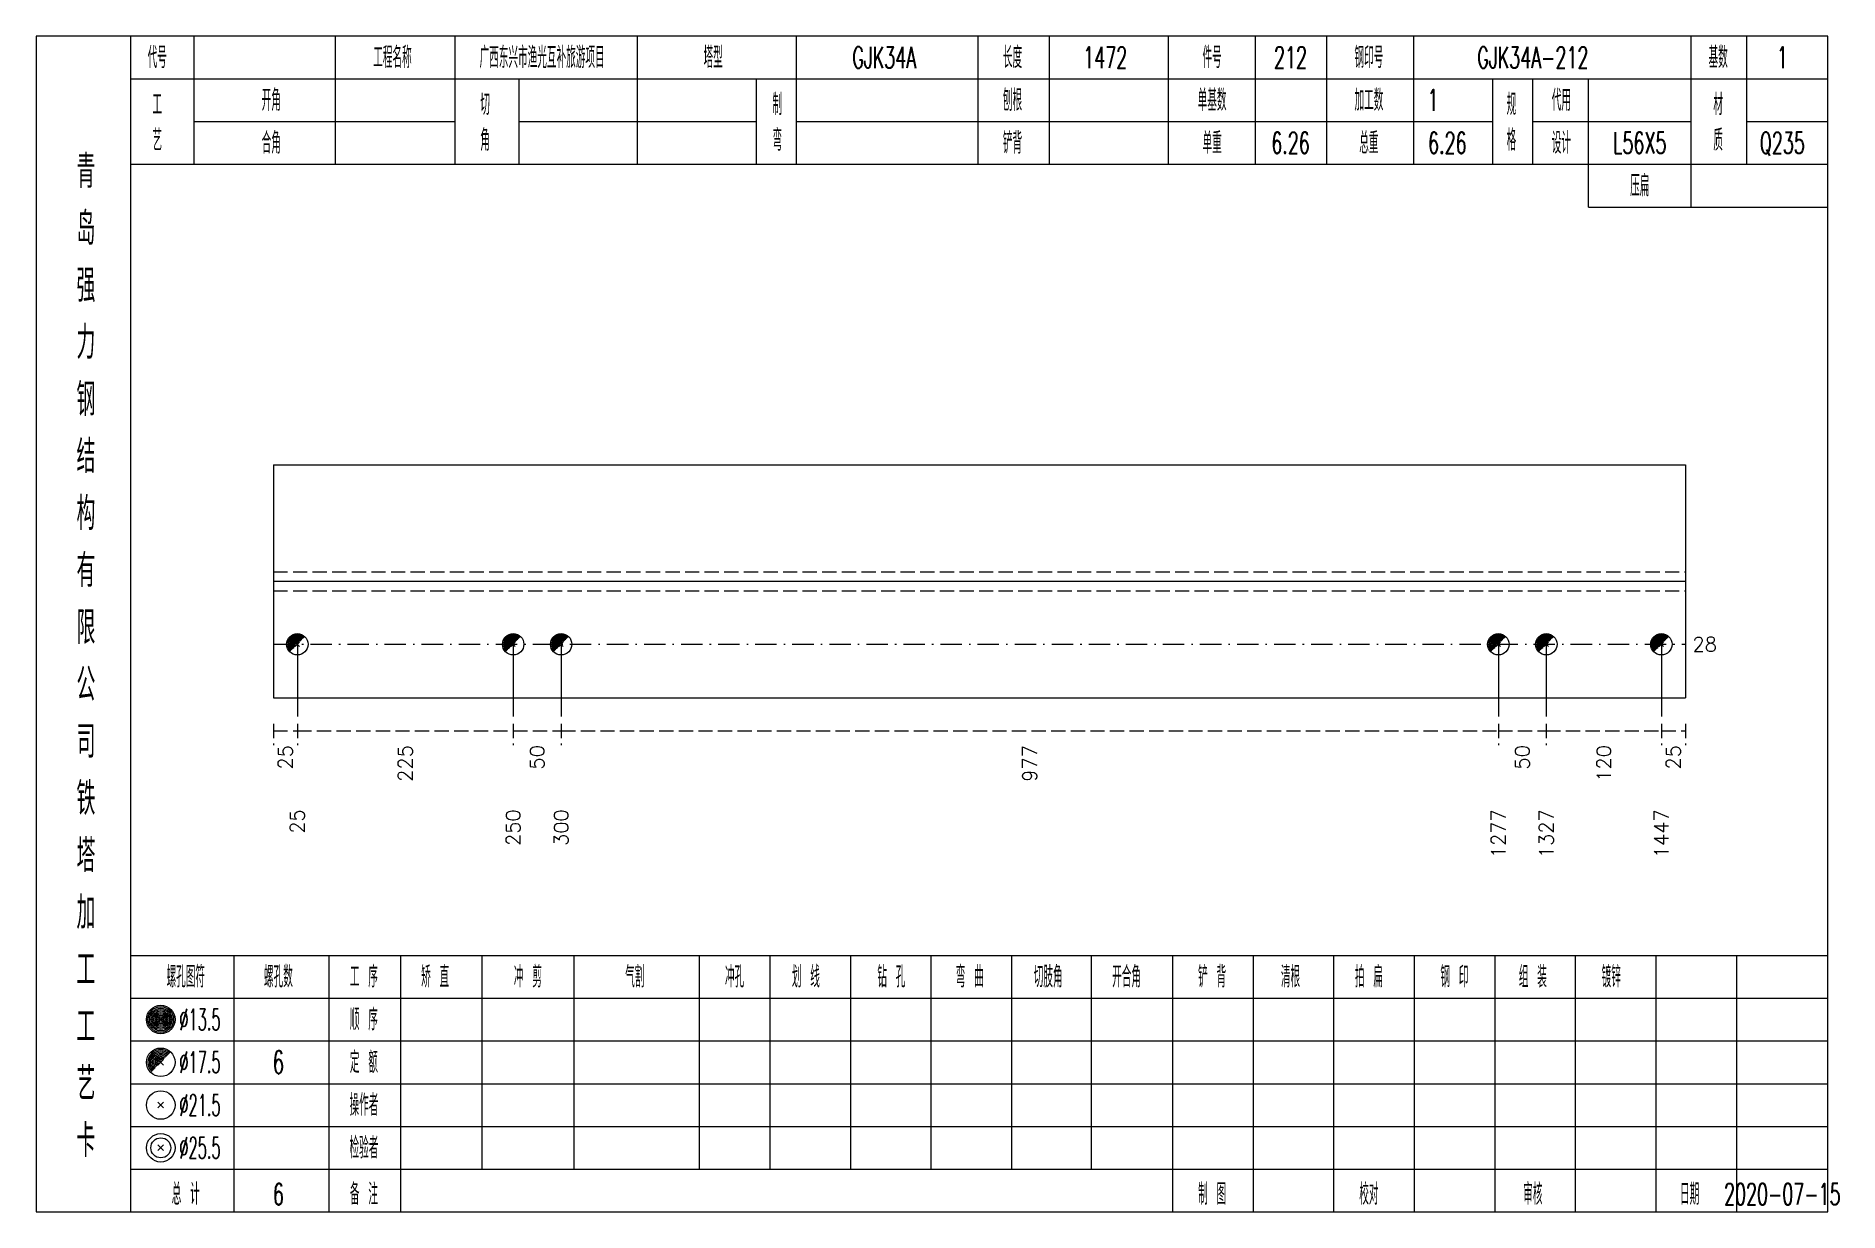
# Model space of a CAD drawing. Extents: x 0 to 2606, y -377 to 6479.
# Drawn here: x 784.2 to 1037.1, y 6125 to 6290 of the extents above; entities that cross this region are included whole.
import ezdxf
from ezdxf.enums import TextEntityAlignment as Align

# ---------------------------------------------------------------- set-up
doc = ezdxf.new("R2010")
doc.units = 0
doc.header["$MEASUREMENT"] = 0
doc.linetypes.add('一点画线', pattern=[5.2, 3, -1, 0.2, -1])
doc.linetypes.add('虚线', pattern=[2.75, 2, -0.75])
doc.layers.get('0').update_dxf_attribs({"linetype": 'CONTINUOUS', "lineweight": 25})
doc.layers.add('1', color=7, linetype='CONTINUOUS', lineweight=25)
doc.layers.add('4', color=7, linetype='CONTINUOUS', lineweight=25)
doc.styles.get("Standard").update_dxf_attribs({"font": 'simplex.shx', "width": 0.7, "height": 3, "bigfont": 'gbhzfs.shx'})

msp = doc.modelspace()

# ---------------------------------------------------------------- texts
at = {"color": 7, "linetype": 'Continuous', "lineweight": 13}
msp.add_text('28', height=2, dxfattribs=at).set_placement((1016.6, 6204.66), align=Align.MIDDLE_LEFT)
at = {"color": 8, "linetype": 'Continuous', "lineweight": 9}
for s, p in [('25', (819.18, 6190.5)), ('225', (836, 6190.5)), ('50', (854.51, 6190.5)), ('977', (923.62, 6190.5)), ('50', (992.72, 6190.5)), ('120', (1004.16, 6190.5)), ('25', (1013.92, 6190.5))]:
    msp.add_text(s, height=2, rotation=90, dxfattribs=at).set_placement(p, align=Align.MIDDLE_RIGHT)
at = {"layer": '1', "color": 7, "linetype": 'Continuous', "lineweight": 13}
for s, p in [('25', (820.86, 6181.5)), ('250', (851.14, 6181.5)), ('300', (857.87, 6181.5)), ('1277', (989.36, 6181.5)), ('1327', (996.09, 6181.5)), ('1447', (1012.24, 6181.5))]:
    msp.add_text(s, height=2, rotation=90, dxfattribs=at).set_placement(p, align=Align.MIDDLE_RIGHT)
at = {"layer": '4', "color": 1, "linetype": 'Continuous', "lineweight": 13}
for s, height, width, p in [('代号', 3, 0.6, (801.2, 6287)), ('工程名称', 3, 0.6, (834.2, 6287)), ('广西东兴市渔光互补旅游项目', 3, 0.6, (855.2, 6287)), ('塔型', 3, 0.6, (879.2, 6287)), ('GJK34A', 3, 0.6, (903.2, 6287)), ('长度', 3, 0.6, (921.2, 6287)), ('1472', 3, 0.6, (934.2, 6287)), ('件号', 3, 0.6, (949.2, 6287)), ('212', 3, 0.6, (960.2, 6287)), ('钢印号', 3, 0.6, (971.2, 6287)), ('GJK34A-212', 3, 0.6, (994.2, 6287)), ('基数', 3, 0.6, (1020.2, 6287)), ('1', 3, 0.6, (1029.2, 6287)), ('工', 3, 0.6, (801.2, 6280.4)), ('开角', 3, 0.6, (817.2, 6281)), ('切', 3, 0.6, (847.2, 6280.4)), ('制', 3, 0.6, (888.2, 6280.4)), ('刨根', 3, 0.6, (921.2, 6281)), ('单基数', 3, 0.6, (949.2, 6281)), ('加工数', 3, 0.6, (971.2, 6281)), ('1', 3, 0.6, (980.2, 6281)), ('规', 3, 0.6, (991.2, 6280.4)), ('代用', 3, 0.6, (998.2, 6281)), ('材', 3, 0.6, (1020.2, 6280.4)), ('艺', 3, 0.6, (801.2, 6275.4)), ('合角', 3, 0.6, (817.2, 6275)), ('角', 3, 0.6, (847.2, 6275.4)), ('弯', 3, 0.6, (888.2, 6275.4)), ('铲背', 3, 0.6, (921.2, 6275)), ('单重', 3, 0.6, (949.2, 6275)), ('6.26', 3, 0.6, (960.2, 6275)), ('总重', 3, 0.6, (971.2, 6275)), ('6.26', 3, 0.6, (982.2, 6275)), ('格', 3, 0.6, (991.2, 6275.4)), ('设计', 3, 0.6, (998.2, 6275)), ('L56X5', 3, 0.6, (1009.2, 6275)), ('质', 3, 0.6, (1020.2, 6275.4)), ('Q235', 3, 0.6, (1029.2, 6275)), ('青', 4.6, 0.8, (791.2, 6271)), ('压扁', 3, 0.6, (1009.2, 6269)), ('岛', 4.6, 0.8, (791.2, 6263)), ('强', 4.6, 0.8, (791.2, 6255)), ('力', 4.6, 0.8, (791.2, 6247)), ('钢', 4.6, 0.8, (791.2, 6239)), ('结', 4.6, 0.8, (791.2, 6231)), ('构', 4.6, 0.8, (791.2, 6223)), ('有', 4.6, 0.8, (791.2, 6215)), ('限', 4.6, 0.8, (791.2, 6207)), ('公', 4.6, 0.8, (791.2, 6199)), ('司', 4.6, 0.8, (791.2, 6191)), ('铁', 4.6, 0.8, (791.2, 6183)), ('塔', 4.6, 0.8, (791.2, 6175)), ('加', 4.6, 0.8, (791.2, 6167)), ('工', 4.6, 0.8, (791.2, 6159)), ('螺孔图符', 3, 0.6, (805.2, 6158)), ('螺孔数', 3, 0.6, (818.2, 6158)), ('工 序', 3, 0.6, (830.2, 6158)), ('矫 直', 3, 0.6, (840.2, 6158)), ('冲 剪', 3, 0.6, (853.2, 6158)), ('气割', 3, 0.6, (868.2, 6158)), ('冲孔', 3, 0.6, (882.2, 6158)), ('划 线', 3, 0.6, (892.2, 6158)), ('钻 孔', 3, 0.6, (904.2, 6158)), ('弯 曲', 3, 0.6, (915.2, 6158)), ('切肢角', 3, 0.6, (926.2, 6158)), ('开合角', 3, 0.6, (937.2, 6158)), ('铲 背', 3, 0.6, (949.2, 6158)), ('清根', 3, 0.6, (960.2, 6158)), ('拍 扁', 3, 0.6, (971.2, 6158)), ('钢 印', 3, 0.6, (983.2, 6158)), ('组 装', 3, 0.6, (994.2, 6158)), ('镀锌', 3, 0.6, (1005.2, 6158)), ('工', 4.6, 0.8, (791.2, 6151)), ('%%C13.5', 3, 0.5, (807.2, 6152)), ('顺 序', 3, 0.6, (830.2, 6152)), ('%%C17.5', 3, 0.5, (807.2, 6146)), ('6', 3.2, 0.6, (818.2, 6146)), ('定 额', 3, 0.6, (830.2, 6146)), ('艺', 4.6, 0.8, (791.2, 6143)), ('操作者', 3, 0.6, (830.2, 6140)), ('%%C21.5', 3, 0.5, (807.2, 6140)), ('卡', 4.6, 0.8, (791.2, 6135)), ('%%C25.5', 3, 0.5, (807.2, 6134)), ('检验者', 3, 0.6, (830.2, 6134)), ('总 计', 3, 0.6, (805.2, 6127.5)), ('6', 3, 0.6, (818.2, 6127.5)), ('备 注', 3, 0.6, (830.2, 6127.5)), ('制 图', 3, 0.6, (949.2, 6127.5)), ('校对', 3, 0.6, (971.2, 6127.5)), ('审核', 3, 0.6, (994.2, 6127.5)), ('日期', 3, 0.6, (1016.2, 6127.5)), ('2020-07-15', 3, 0.6, (1029.2, 6127.5))]:
    msp.add_text(s, height=height, dxfattribs=dict(at, width=width)).set_placement(p, align=Align.MIDDLE_CENTER)

# ---------------------------------------------------------------- linework, layer by layer
at = {"color": 7, "linetype": 'Continuous', "lineweight": 18}
for p, q in [((817.5, 6229.84), (817.5, 6197.16)), ((817.5, 6229.84), (1015.6, 6229.84)), ((1015.6, 6229.84), (1015.6, 6197.16)), ((817.5, 6213.5), (1015.6, 6213.5))]:
    msp.add_line(p, q, dxfattribs=at)
at = {"color": 1, "linetype": '虚线', "lineweight": 18}
for p, q in [((817.5, 6214.84), (1015.6, 6214.84)), ((817.5, 6212.16), (1015.6, 6212.16))]:
    msp.add_line(p, q, dxfattribs=at)
at = {"color": 3, "linetype": '一点画线', "lineweight": 13}
msp.add_line((817.5, 6204.66), (1015.6, 6204.66), dxfattribs=at)
at = {"color": 7, "linetype": 'Continuous', "lineweight": 13}
for p, q in [((820.86, 6204.66), (820.86, 6194.5)), ((851.14, 6204.66), (851.14, 6194.5)), ((857.87, 6204.66), (857.87, 6194.5)), ((989.36, 6204.66), (989.36, 6194.5)), ((996.09, 6204.66), (996.09, 6194.5)), ((1012.24, 6204.66), (1012.24, 6194.5))]:
    msp.add_line(p, q, dxfattribs=at)
at = {"color": 8, "linetype": '虚线', "lineweight": 9}
for p, q in [((817.5, 6193.5), (817.5, 6190.5)), ((817.5, 6192.5), (820.86, 6192.5)), ((820.86, 6193.5), (820.86, 6190.5)), ((820.86, 6193.5), (820.86, 6190.5)), ((820.86, 6192.5), (851.14, 6192.5)), ((851.14, 6193.5), (851.14, 6190.5)), ((851.14, 6193.5), (851.14, 6190.5)), ((851.14, 6192.5), (857.87, 6192.5)), ((857.87, 6193.5), (857.87, 6190.5)), ((857.87, 6193.5), (857.87, 6190.5)), ((857.87, 6192.5), (989.36, 6192.5)), ((989.36, 6193.5), (989.36, 6190.5)), ((989.36, 6193.5), (989.36, 6190.5)), ((989.36, 6192.5), (996.09, 6192.5)), ((996.09, 6193.5), (996.09, 6190.5)), ((996.09, 6193.5), (996.09, 6190.5)), ((996.09, 6192.5), (1012.24, 6192.5)), ((1012.24, 6193.5), (1012.24, 6190.5)), ((1012.24, 6193.5), (1012.24, 6190.5)), ((1012.24, 6192.5), (1015.6, 6192.5)), ((1015.6, 6193.5), (1015.6, 6190.5))]:
    msp.add_line(p, q, dxfattribs=at)
at = {"layer": '1', "color": 7, "linetype": 'Continuous', "lineweight": 0}
for p, q in [((820.56, 6204.36), (821.16, 6204.96)), ((820.56, 6204.96), (821.16, 6204.36)), ((850.84, 6204.36), (851.44, 6204.96)), ((850.84, 6204.96), (851.44, 6204.36)), ((857.57, 6204.36), (858.17, 6204.96)), ((857.57, 6204.96), (858.17, 6204.36)), ((989.06, 6204.36), (989.66, 6204.96)), ((989.06, 6204.96), (989.66, 6204.36)), ((995.79, 6204.36), (996.39, 6204.96)), ((995.79, 6204.96), (996.39, 6204.36)), ((1011.94, 6204.36), (1012.54, 6204.96)), ((1011.94, 6204.96), (1012.54, 6204.36))]:
    msp.add_line(p, q, dxfattribs=at)
at = {"layer": '1', "color": 7, "linetype": 'Continuous', "lineweight": 18}
msp.add_line((817.5, 6197.16), (1015.6, 6197.16), dxfattribs=at)
at = {"layer": '1', "color": 7, "linetype": 'Continuous', "lineweight": 13}
for centre in [(820.86, 6204.66), (851.14, 6204.66), (857.87, 6204.66), (989.36, 6204.66), (996.09, 6204.66), (1012.24, 6204.66)]:
    msp.add_circle(centre, 1.5, dxfattribs=at)
for centre, radius in [((820.86, 6204.66), 1.35), ((820.86, 6204.66), 1.2), ((820.86, 6204.66), 1.05), ((820.86, 6204.66), 0.9), ((820.86, 6204.66), 0.75), ((820.86, 6204.66), 0.6), ((820.86, 6204.66), 0.45), ((820.86, 6204.66), 0.3), ((820.86, 6204.66), 0.15), ((851.14, 6204.66), 1.35), ((851.14, 6204.66), 1.2), ((851.14, 6204.66), 1.05), ((851.14, 6204.66), 0.9), ((851.14, 6204.66), 0.75), ((851.14, 6204.66), 0.6), ((851.14, 6204.66), 0.45), ((851.14, 6204.66), 0.3), ((851.14, 6204.66), 0.15), ((857.87, 6204.66), 1.35), ((857.87, 6204.66), 1.2), ((857.87, 6204.66), 1.05), ((857.87, 6204.66), 0.9), ((857.87, 6204.66), 0.75), ((857.87, 6204.66), 0.6), ((857.87, 6204.66), 0.45), ((857.87, 6204.66), 0.3), ((857.87, 6204.66), 0.15), ((989.36, 6204.66), 1.35), ((989.36, 6204.66), 1.2), ((989.36, 6204.66), 1.05), ((989.36, 6204.66), 0.9), ((989.36, 6204.66), 0.75), ((989.36, 6204.66), 0.6), ((989.36, 6204.66), 0.45), ((989.36, 6204.66), 0.3), ((989.36, 6204.66), 0.15), ((996.09, 6204.66), 1.35), ((996.09, 6204.66), 1.2), ((996.09, 6204.66), 1.05), ((996.09, 6204.66), 0.9), ((996.09, 6204.66), 0.75), ((996.09, 6204.66), 0.6), ((996.09, 6204.66), 0.45), ((996.09, 6204.66), 0.3), ((996.09, 6204.66), 0.15), ((1012.24, 6204.66), 1.35), ((1012.24, 6204.66), 1.2), ((1012.24, 6204.66), 1.05), ((1012.24, 6204.66), 0.9), ((1012.24, 6204.66), 0.75), ((1012.24, 6204.66), 0.6), ((1012.24, 6204.66), 0.45), ((1012.24, 6204.66), 0.3), ((1012.24, 6204.66), 0.15)]:
    msp.add_arc(centre, radius, 45, 225, dxfattribs=at)
at = {"layer": '4', "color": 1, "linetype": 'Continuous', "lineweight": 18}
for p, q in [((797.5, 6125), (797.5, 6290)), ((806.4, 6272), (806.4, 6290)), ((826.2, 6272), (826.2, 6290)), ((843, 6272), (843, 6290)), ((868.6, 6272), (868.6, 6290)), ((890.9, 6272), (890.9, 6290)), ((916.4, 6272), (916.4, 6290)), ((926.4, 6272), (926.4, 6290)), ((943.1, 6272), (943.1, 6290)), ((955.3, 6272), (955.3, 6290)), ((965.3, 6272), (965.3, 6290)), ((977.5, 6272), (977.5, 6290)), ((1016.4, 6266), (1016.4, 6290)), ((1024.2, 6272), (1024.2, 6290)), ((797.5, 6284), (1035.6, 6284)), ((852, 6272), (852, 6284)), ((885.3, 6272), (885.3, 6284)), ((988.6, 6272), (988.6, 6284)), ((994.2, 6272), (994.2, 6284)), ((1002, 6266), (1002, 6284)), ((806.4, 6278), (843, 6278)), ((852, 6278), (885.3, 6278)), ((890.9, 6278), (988.6, 6278)), ((994.2, 6278), (1016.4, 6278)), ((1024.2, 6278), (1035.6, 6278)), ((797.5, 6272), (1035.6, 6272)), ((1002, 6266), (1035.6, 6266)), ((797.5, 6161), (1035.6, 6161)), ((812, 6125), (812, 6161)), ((825.3, 6125), (825.3, 6161)), ((835.4, 6125), (835.4, 6161)), ((846.8, 6131), (846.8, 6161)), ((859.7, 6131), (859.7, 6161)), ((877.3, 6131), (877.3, 6161)), ((887.2, 6131), (887.2, 6161)), ((898.5, 6131), (898.5, 6161)), ((909.8, 6131), (909.8, 6161)), ((921.1, 6131), (921.1, 6161)), ((932.3, 6131), (932.3, 6161)), ((943.7, 6131), (943.7, 6161)), ((955, 6131), (955, 6161)), ((966.3, 6131), (966.3, 6161)), ((977.6, 6131), (977.6, 6161)), ((988.9, 6131), (988.9, 6161)), ((1000.2, 6131), (1000.2, 6161)), ((1011.5, 6131), (1011.5, 6161)), ((1022.8, 6131), (1022.8, 6161)), ((797.5, 6155), (1035.6, 6155)), ((797.5, 6149), (1035.6, 6149)), ((797.5, 6143), (1035.6, 6143)), ((797.5, 6137), (1035.6, 6137)), ((797.5, 6131), (1035.6, 6131)), ((943.7, 6125), (943.7, 6131)), ((955, 6125), (955, 6131)), ((966.3, 6125), (966.3, 6131)), ((977.6, 6125), (977.6, 6131)), ((988.9, 6125), (988.9, 6131)), ((1000.2, 6125), (1000.2, 6131)), ((1011.5, 6125), (1011.5, 6131)), ((1022.8, 6125), (1022.8, 6131))]:
    msp.add_line(p, q, dxfattribs=at)
at = {"layer": '4', "color": 7, "linetype": 'Continuous', "lineweight": 13}
for p, q in [((801.5, 6151.8), (801.9, 6152.2)), ((801.9, 6151.8), (801.5, 6152.2)), ((801.3, 6139.6), (802.1, 6140.4)), ((802.1, 6139.6), (801.3, 6140.4)), ((801.3, 6133.6), (802.1, 6134.4)), ((802.1, 6133.6), (801.3, 6134.4))]:
    msp.add_line(p, q, dxfattribs=at)
at = {"layer": '4', "color": 7, "linetype": 'Continuous', "lineweight": 0}
for p, q in [((801.3, 6145.6), (802.1, 6146.4)), ((801.3, 6146.4), (802.1, 6145.6))]:
    msp.add_line(p, q, dxfattribs=at)
at = {"layer": '4', "color": 1, "linetype": 'Continuous', "lineweight": 18}
msp.add_lwpolyline([(784.2, 6290), (784.2, 6125), (1035.6, 6125), (1035.6, 6290)], close=True, dxfattribs=at)
at = {"layer": '4', "color": 7, "linetype": 'Continuous', "lineweight": 13}
for centre, radius in [((801.7, 6152), 2), ((801.7, 6152), 1.8), ((801.7, 6152), 1.6), ((801.7, 6152), 1.4), ((801.7, 6152), 1.2), ((801.7, 6152), 1), ((801.7, 6152), 0.8), ((801.7, 6152), 0.6), ((801.7, 6152), 0.4), ((801.7, 6152), 0.2), ((801.7, 6146), 2), ((801.7, 6140), 2), ((801.7, 6134), 2), ((801.7, 6134), 1.4)]:
    msp.add_circle(centre, radius, dxfattribs=at)
for radius in [1.8, 1.6, 1.4, 1.2, 1, 0.8, 0.6, 0.4, 0.2]:
    msp.add_arc((801.7, 6146), radius, 45, 225, dxfattribs=at)

msp.set_redraw_order([(e.dxf.handle, doc.entitydb.next_handle()) for e in msp.query("TEXT MTEXT ATTDEF DIMENSION ARC_DIMENSION")])  # texts and dimensions are drawn at this point

doc.saveas('drawing.dxf')
